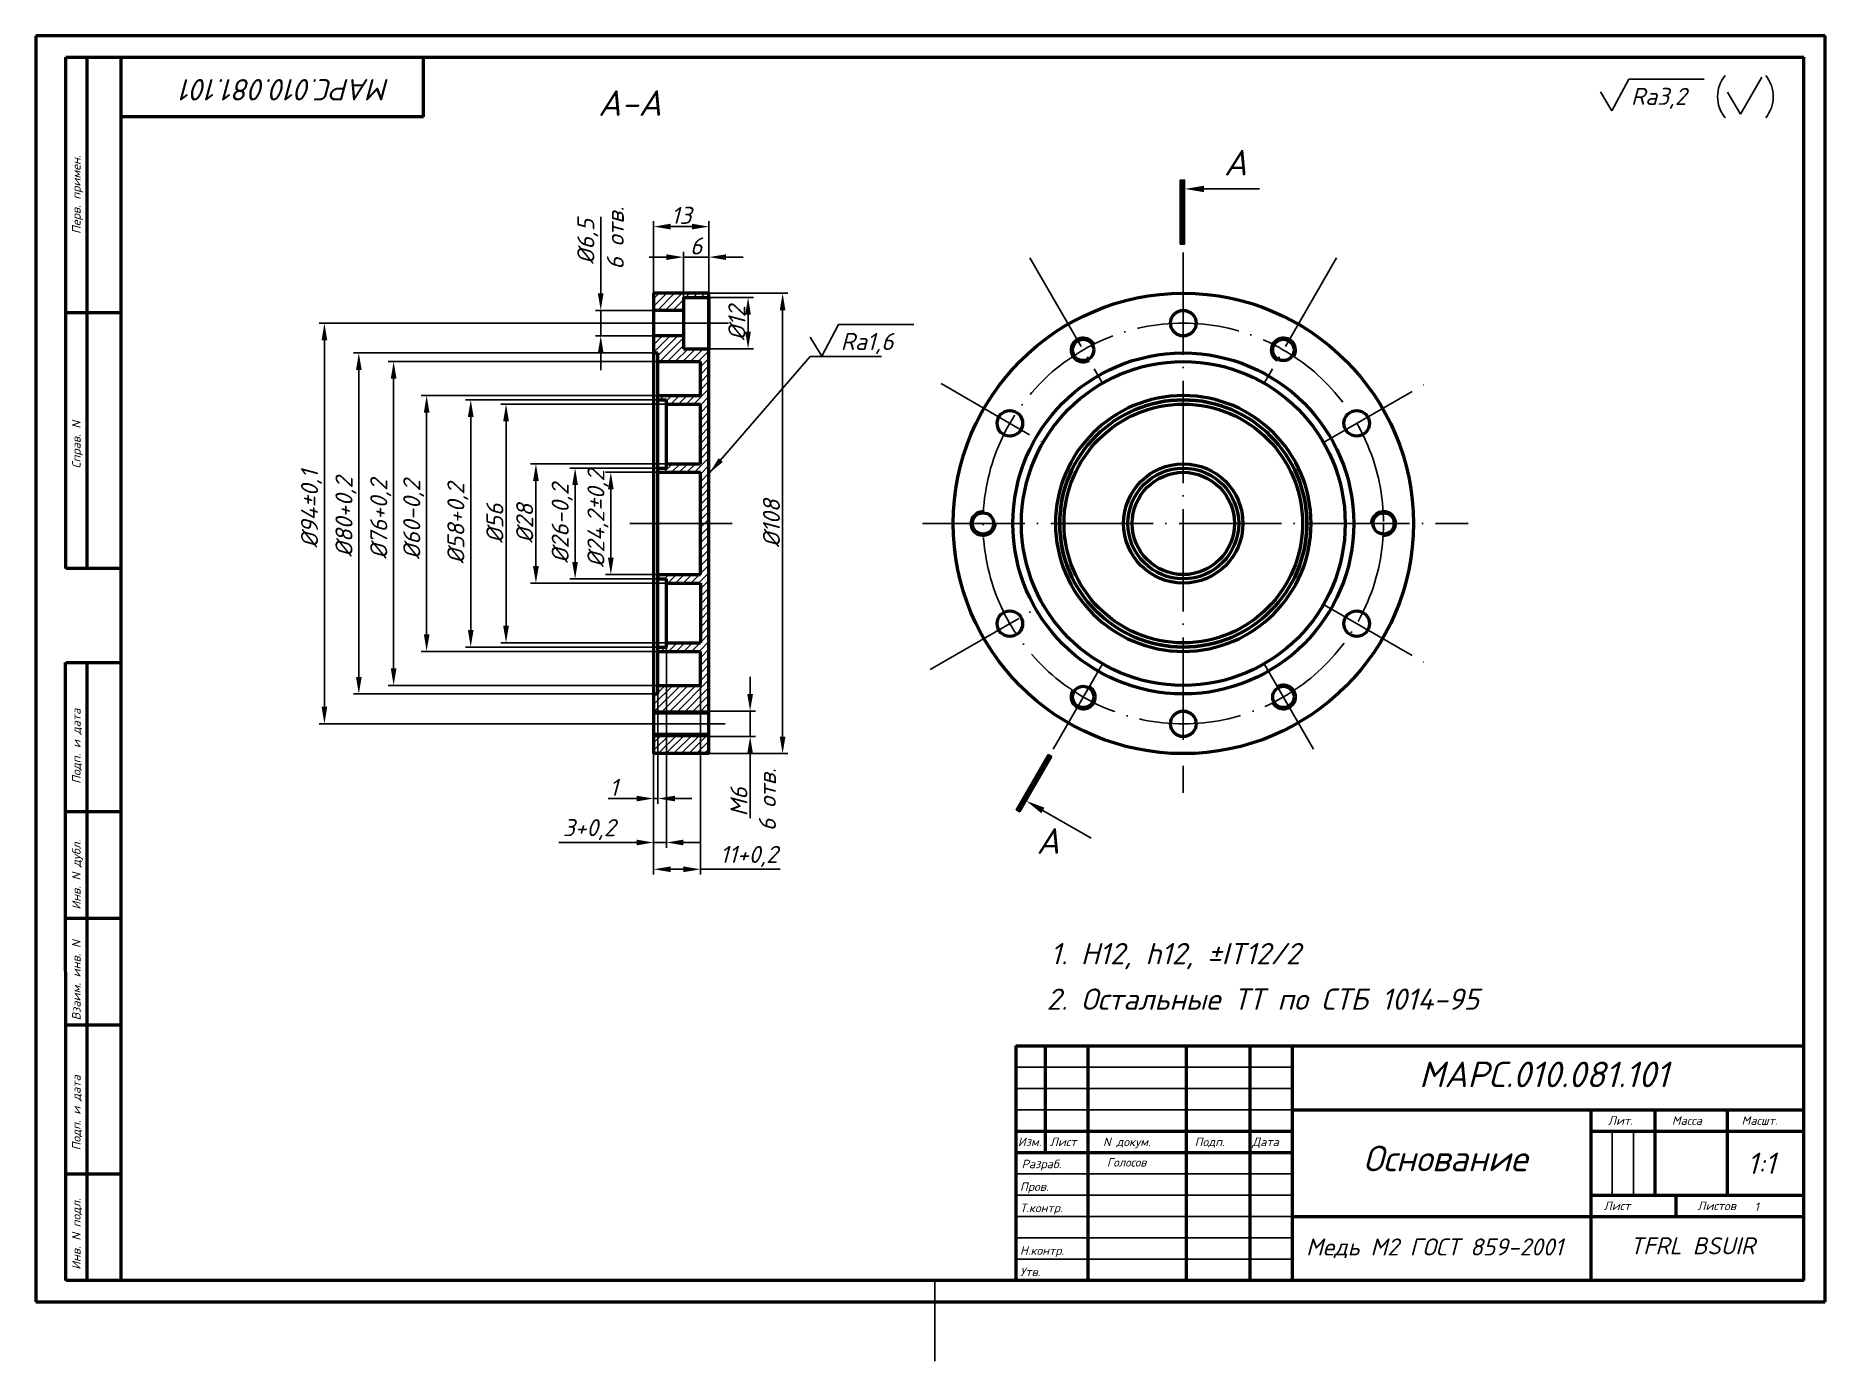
# Model space of a CAD drawing. Header units: millimetres. Extents: x -5427 to 3670, y -5891 to 948.
# Drawn here: x 1816.7 to 2236.7, y -5890.8 to -5579.8 of the extents above; entities that cross this region are included whole.
import ezdxf

# ---------------------------------------------------------------- set-up
doc = ezdxf.new("R2010")
doc.units = ezdxf.units.MM
doc.header["$MEASUREMENT"] = 0
doc.linetypes.add('ACAD_ISO04W100', pattern=[30, 24, -3, 0, -3])
doc.layers.add('оси', color=1, linetype='ACAD_ISO04W100')
doc.layers.add('Толстые', color=7, linetype='Continuous', lineweight=50)
doc.layers.add('Тонкие', color=140, linetype='Continuous', lineweight=25)
doc.styles.get("Standard").update_dxf_attribs({"font": 'isocpeui.ttf'})
doc.styles.add('TXT', font='isocpeui.ttf')
doc.styles.add('Для рамки', font='simplex.shx', dxfattribs={"oblique": 15, "height": 4})
doc.dimstyles.new('ISO-25', dxfattribs={"dimtxt": 4, "dimasz": 4, "dimexe": 1.25, "dimexo": 0, "dimtad": 1, "dimtxsty": 'Standard', "dimcen": 2.5, "dimadec": 0, "dimazin": 0, "dimtfac": 1, "dimtmove": 0, "dimatfit": 3, "dimfxl": 1, "dimarcsym": 0})

msp = doc.modelspace()

# ---------------------------------------------------------------- texts
at = {"layer": 'Тонкие'}
for s, height, rotation, p in [('МАРС.010.081.101', 5, 180, (1899.913, -5589.954)), ('6 отв.', 4, 90, (1954.767, -5634.664)), ('6 отв.', 4, 90, (1990.457, -5766.416))]:
    msp.add_text(s, height=height, rotation=rotation, dxfattribs=at).set_placement(p)
for s, height, p in [('А-А', 6, (1948.724, -5598.59)), ('Ra3,2', 4, (2191.163, -5596.011)), ('A', 6, (2095.617, -5612.57)), ('Ra1,6', 4, (2005.679, -5653.517)), ('A', 6, (2051.636, -5771.711)), ('1. H12, h12, %%pIT12/2', 5, (2054.88, -5797.641)), ('2. Остальные ТТ по СТБ 1014-95', 5, (2053.981, -5808.322)), ('МАРС.010.081.101', 6, (2141.437, -5826.48)), ('1:1', 5, (2218.451, -5846.824)), ('1', 2, (2220.151, -5855.547)), ('Медь М2 ГОСТ 859-2001', 4, (2114.892, -5865.958)), ('TFRL BSUIR', 4, (2190.858, -5865.69))]:
    msp.add_text(s, height=height, dxfattribs=at).set_placement(p)
at = {"layer": 'Тонкие', "style": 'Для рамки', "oblique": 15}
for s, p in [('Перв. примен.', (1827.265, -5626.306)), ('Справ. N', (1827.265, -5681.306)), ('Подп. и дата', (1827.265, -5755.306)), ('Инв. N дубл.', (1827.265, -5784.806)), ('Взаим. инв. N', (1827.265, -5810.806)), ('Подп. и дата', (1827.265, -5841.306)), ('Инв. N подл.', (1827.265, -5869.306))]:
    msp.add_text(s, height=2, rotation=90, dxfattribs=at).set_placement(p)
for s, p in [('Лит.', (2185.744, -5835.306)), ('Масса', (2200.744, -5835.306)), ('Масшт.', (2217.104, -5835.306)), ('Изм.', (2047.244, -5840.306)), ('Лист', (2054.744, -5840.306)), ('N докум.', (2067.244, -5840.306)), ('Подп.', (2088.744, -5840.306)), ('Дата', (2102.244, -5840.306)), ('Разраб.', (2048.126, -5845.488)), ('Пров.', (2047.744, -5850.806)), ('Т.контр.', (2047.744, -5855.806)), ('Лист', (2184.744, -5855.306)), ('Листов', (2206.744, -5855.306)), ('Н.контр.', (2047.744, -5865.806)), ('Утв.', (2047.744, -5870.806))]:
    msp.add_text(s, height=2, dxfattribs=at).set_placement(p)
at = {"layer": 'Тонкие', "style": 'TXT'}
for s, height, p in [('Основание', 6, (2128.289, -5846.199)), ('Голосов', 2, (2068.151, -5845.107))]:
    msp.add_text(s, height=height, dxfattribs=at).set_placement(p)

# ---------------------------------------------------------------- blocks, each defined once
blk = doc.blocks.new('*D60')
at = {"layer": 'Defpoints', "color": 0, "transparency": 16777216}
for p in [(1974.75, -5640.22), (1974.75, -5748.22), (1992.03, -5748.22)]:
    blk.add_point(p, dxfattribs=at)
at = {"layer": 'Тонкие', "color": 0, "lineweight": -2, "transparency": 16777216}
for p, q in [((1974.75, -5640.22), (1993.28, -5640.22)), ((1992.03, -5644.22), (1992.03, -5744.22)), ((1974.75, -5748.22), (1993.28, -5748.22))]:
    blk.add_line(p, q, dxfattribs=at)
at = {"layer": 'Тонкие', "color": 0, "transparency": 16777216}
for points in [[(1991.37, -5644.22), (1992.7, -5644.22), (1992.03, -5640.22)], [(1991.37, -5744.22), (1992.7, -5744.22), (1992.03, -5748.22)]]:
    blk.add_solid(points, dxfattribs=at)
at = {"layer": 'Тонкие', "color": 0, "transparency": 16777216, "insert": (1989.41, -5694.22), "char_height": 4, "attachment_point": 5, "rotation": 90}
blk.add_mtext('%%c108', dxfattribs=at)
blk = doc.blocks.new('BORDER')
for p, q in [((1, 1), (0, 1)), ((0, 1), (0, 0)), ((1, 0), (1, 1)), ((0, 0), (1, 0))]:
    blk.add_line(p, q)
blk = doc.blocks.new('*D62')
at = {"layer": 'Defpoints', "color": 0, "transparency": 16777216}
for p in [(1951.71, -5682.22), (1962.75, -5682.22), (1962.75, -5706.22)]:
    blk.add_point(p, dxfattribs=at)
at = {"layer": 'Тонкие', "color": 0, "lineweight": -2, "transparency": 16777216}
for p, q in [((1962.75, -5682.22), (1950.46, -5682.22)), ((1951.71, -5702.22), (1951.71, -5686.22)), ((1962.75, -5706.22), (1950.46, -5706.22))]:
    blk.add_line(p, q, dxfattribs=at)
at = {"layer": 'Тонкие', "color": 0, "transparency": 16777216}
for points in [[(1951.05, -5686.22), (1952.38, -5686.22), (1951.71, -5682.22)], [(1951.05, -5702.22), (1952.38, -5702.22), (1951.71, -5706.22)]]:
    blk.add_solid(points, dxfattribs=at)
at = {"layer": 'Тонкие', "color": 0, "transparency": 16777216, "insert": (1948.69, -5693.1), "char_height": 4, "attachment_point": 5, "rotation": 90}
blk.add_mtext('%%c24,2%%p0,2', dxfattribs=at)
blk = doc.blocks.new('*D63')
at = {"layer": 'Defpoints', "color": 0, "transparency": 16777216}
for p in [(1962.75, -5681.22), (1943.33, -5707.22), (1962.75, -5707.22)]:
    blk.add_point(p, dxfattribs=at)
at = {"layer": 'Тонкие', "color": 0, "lineweight": -2, "transparency": 16777216}
for p, q in [((1962.75, -5681.22), (1942.08, -5681.22)), ((1943.33, -5685.22), (1943.33, -5703.22)), ((1962.75, -5707.22), (1942.08, -5707.22))]:
    blk.add_line(p, q, dxfattribs=at)
at = {"layer": 'Тонкие', "color": 0, "transparency": 16777216}
for points in [[(1942.66, -5685.22), (1943.99, -5685.22), (1943.33, -5681.22)], [(1942.66, -5703.22), (1943.99, -5703.22), (1943.33, -5707.22)]]:
    blk.add_solid(points, dxfattribs=at)
at = {"layer": 'Тонкие', "color": 0, "transparency": 16777216, "insert": (1940.3, -5694.22), "char_height": 4, "attachment_point": 5, "rotation": 90}
blk.add_mtext('%%c26-0,2', dxfattribs=at)
blk = doc.blocks.new('*D64')
at = {"layer": 'Defpoints', "color": 0, "transparency": 16777216}
for p in [(1964.75, -5680.22), (1934.13, -5708.22), (1964.75, -5708.22)]:
    blk.add_point(p, dxfattribs=at)
at = {"layer": 'Тонкие', "color": 0, "lineweight": -2, "transparency": 16777216}
for p, q in [((1964.75, -5680.22), (1932.88, -5680.22)), ((1934.13, -5684.22), (1934.13, -5704.22)), ((1964.75, -5708.22), (1932.88, -5708.22))]:
    blk.add_line(p, q, dxfattribs=at)
at = {"layer": 'Тонкие', "color": 0, "transparency": 16777216}
for points in [[(1933.46, -5684.22), (1934.8, -5684.22), (1934.13, -5680.22)], [(1933.46, -5704.22), (1934.8, -5704.22), (1934.13, -5708.22)]]:
    blk.add_solid(points, dxfattribs=at)
at = {"layer": 'Тонкие', "color": 0, "transparency": 16777216, "insert": (1931.5, -5694.22), "char_height": 4, "attachment_point": 5, "rotation": 90}
blk.add_mtext('%%c28', dxfattribs=at)
blk = doc.blocks.new('*D65')
at = {"layer": 'Defpoints', "color": 0, "transparency": 16777216}
for p in [(1964.75, -5666.22), (1927.12, -5722.22), (1964.75, -5722.22)]:
    blk.add_point(p, dxfattribs=at)
at = {"layer": 'Тонкие', "color": 0, "lineweight": -2, "transparency": 16777216}
for p, q in [((1964.75, -5666.22), (1925.87, -5666.22)), ((1927.12, -5670.22), (1927.12, -5718.22)), ((1964.75, -5722.22), (1925.87, -5722.22))]:
    blk.add_line(p, q, dxfattribs=at)
at = {"layer": 'Тонкие', "color": 0, "transparency": 16777216}
for points in [[(1926.45, -5670.22), (1927.79, -5670.22), (1927.12, -5666.22)], [(1926.45, -5718.22), (1927.79, -5718.22), (1927.12, -5722.22)]]:
    blk.add_solid(points, dxfattribs=at)
at = {"layer": 'Тонкие', "color": 0, "transparency": 16777216, "insert": (1924.5, -5694.22), "char_height": 4, "attachment_point": 5, "rotation": 90}
blk.add_mtext('%%c56', dxfattribs=at)
blk = doc.blocks.new('*D66')
at = {"layer": 'Defpoints', "color": 0, "transparency": 16777216}
for p in [(1962.75, -5665.22), (1918.83, -5723.22), (1962.75, -5723.22)]:
    blk.add_point(p, dxfattribs=at)
at = {"layer": 'Тонкие', "color": 0, "lineweight": -2, "transparency": 16777216}
for p, q in [((1962.75, -5665.22), (1917.58, -5665.22)), ((1918.83, -5669.22), (1918.83, -5719.22)), ((1962.75, -5723.22), (1917.58, -5723.22))]:
    blk.add_line(p, q, dxfattribs=at)
at = {"layer": 'Тонкие', "color": 0, "transparency": 16777216}
for points in [[(1918.17, -5669.22), (1919.5, -5669.22), (1918.83, -5665.22)], [(1918.17, -5719.22), (1919.5, -5719.22), (1918.83, -5723.22)]]:
    blk.add_solid(points, dxfattribs=at)
at = {"layer": 'Тонкие', "color": 0, "transparency": 16777216, "insert": (1915.81, -5694.22), "char_height": 4, "attachment_point": 5, "rotation": 90}
blk.add_mtext('%%c58+0,2', dxfattribs=at)
blk = doc.blocks.new('*D67')
at = {"layer": 'Defpoints', "color": 0, "transparency": 16777216}
for p in [(1962.75, -5656.22), (1900.74, -5732.22), (1962.75, -5732.22)]:
    blk.add_point(p, dxfattribs=at)
at = {"layer": 'Тонкие', "color": 0, "lineweight": -2, "transparency": 16777216}
for p, q in [((1962.75, -5656.22), (1899.49, -5656.22)), ((1900.74, -5660.22), (1900.74, -5728.22)), ((1962.75, -5732.22), (1899.49, -5732.22))]:
    blk.add_line(p, q, dxfattribs=at)
at = {"layer": 'Тонкие', "color": 0, "transparency": 16777216}
for points in [[(1900.07, -5660.22), (1901.41, -5660.22), (1900.74, -5656.22)], [(1900.07, -5728.22), (1901.41, -5728.22), (1900.74, -5732.22)]]:
    blk.add_solid(points, dxfattribs=at)
at = {"layer": 'Тонкие', "color": 0, "transparency": 16777216, "insert": (1897.71, -5693.21), "char_height": 4, "attachment_point": 5, "rotation": 90}
blk.add_mtext('%%c76+0,2', dxfattribs=at)
blk = doc.blocks.new('*D68')
at = {"layer": 'Defpoints', "color": 0, "transparency": 16777216}
for p in [(1961.75, -5654.22), (1892.57, -5734.22), (1961.75, -5734.22)]:
    blk.add_point(p, dxfattribs=at)
at = {"layer": 'Тонкие', "color": 0, "lineweight": -2, "transparency": 16777216}
for p, q in [((1961.75, -5654.22), (1891.32, -5654.22)), ((1892.57, -5658.22), (1892.57, -5730.22)), ((1961.75, -5734.22), (1891.32, -5734.22))]:
    blk.add_line(p, q, dxfattribs=at)
at = {"layer": 'Тонкие', "color": 0, "transparency": 16777216}
for points in [[(1891.9, -5658.22), (1893.24, -5658.22), (1892.57, -5654.22)], [(1891.9, -5730.22), (1893.24, -5730.22), (1892.57, -5734.22)]]:
    blk.add_solid(points, dxfattribs=at)
at = {"layer": 'Тонкие', "color": 0, "transparency": 16777216, "insert": (1889.55, -5692.69), "char_height": 4, "attachment_point": 5, "rotation": 90}
blk.add_mtext('%%c80+0,2', dxfattribs=at)
blk = doc.blocks.new('*D69')
at = {"layer": 'Defpoints', "color": 0, "transparency": 16777216}
for p in [(1961.75, -5647.22), (1884.49, -5741.22), (1961.75, -5741.22)]:
    blk.add_point(p, dxfattribs=at)
at = {"layer": 'Тонкие', "color": 0, "lineweight": -2, "transparency": 16777216}
for p, q in [((1961.75, -5647.22), (1883.24, -5647.22)), ((1884.49, -5651.22), (1884.49, -5737.22)), ((1961.75, -5741.22), (1883.24, -5741.22))]:
    blk.add_line(p, q, dxfattribs=at)
at = {"layer": 'Тонкие', "color": 0, "transparency": 16777216}
for points in [[(1883.82, -5651.22), (1885.15, -5651.22), (1884.49, -5647.22)], [(1883.82, -5737.22), (1885.15, -5737.22), (1884.49, -5741.22)]]:
    blk.add_solid(points, dxfattribs=at)
at = {"layer": 'Тонкие', "color": 0, "transparency": 16777216, "insert": (1881.46, -5690.84), "char_height": 4, "attachment_point": 5, "rotation": 90}
blk.add_mtext('%%c94%%p0,1', dxfattribs=at)
blk = doc.blocks.new('*D70')
at = {"layer": 'Defpoints', "color": 0, "transparency": 16777216}
for p in [(1961.75, -5644.22), (1949.35, -5650.22), (1961.75, -5650.22)]:
    blk.add_point(p, dxfattribs=at)
at = {"layer": 'Тонкие', "color": 0, "lineweight": -2, "transparency": 16777216}
for p, q in [((1949.35, -5640.22), (1949.35, -5622.28)), ((1961.75, -5644.22), (1948.1, -5644.22)), ((1949.35, -5650.22), (1949.35, -5644.22)), ((1961.75, -5650.22), (1948.1, -5650.22)), ((1949.35, -5654.22), (1949.35, -5658.22))]:
    blk.add_line(p, q, dxfattribs=at)
at = {"layer": 'Тонкие', "color": 0, "transparency": 16777216}
for points in [[(1948.68, -5640.22), (1950.01, -5640.22), (1949.35, -5644.22)], [(1948.68, -5654.22), (1950.01, -5654.22), (1949.35, -5650.22)]]:
    blk.add_solid(points, dxfattribs=at)
at = {"layer": 'Тонкие', "color": 0, "transparency": 16777216, "insert": (1946.32, -5628.09), "char_height": 4, "attachment_point": 5, "rotation": 90}
blk.add_mtext('%%c6,5', dxfattribs=at)
blk = doc.blocks.new('*D71')
at = {"layer": 'Defpoints', "color": 0, "transparency": 16777216}
for p in [(1974.75, -5641.22), (1974.75, -5653.22), (1983.93, -5653.22)]:
    blk.add_point(p, dxfattribs=at)
at = {"layer": 'Тонкие', "color": 0, "lineweight": -2, "transparency": 16777216}
for p, q in [((1974.75, -5641.22), (1985.18, -5641.22)), ((1983.93, -5645.22), (1983.93, -5649.22)), ((1974.75, -5653.22), (1985.18, -5653.22))]:
    blk.add_line(p, q, dxfattribs=at)
at = {"layer": 'Тонкие', "color": 0, "transparency": 16777216}
for points in [[(1983.26, -5645.22), (1984.59, -5645.22), (1983.93, -5641.22)], [(1983.26, -5649.22), (1984.59, -5649.22), (1983.93, -5653.22)]]:
    blk.add_solid(points, dxfattribs=at)
at = {"layer": 'Тонкие', "color": 0, "transparency": 16777216, "insert": (1981.3, -5647.22), "char_height": 4, "attachment_point": 5, "rotation": 90}
blk.add_mtext('%%c12', dxfattribs=at)
blk = doc.blocks.new('*D72')
at = {"layer": 'Defpoints', "color": 0, "transparency": 16777216}
for p in [(1974.76, -5738.22), (1974.76, -5744.22), (1984.41, -5744.22)]:
    blk.add_point(p, dxfattribs=at)
at = {"layer": 'Тонкие', "color": 0, "lineweight": -2, "transparency": 16777216}
for p, q in [((1984.41, -5734.22), (1984.41, -5730.22)), ((1974.76, -5738.22), (1985.66, -5738.22)), ((1984.41, -5738.22), (1984.41, -5744.22)), ((1974.76, -5744.22), (1985.66, -5744.22)), ((1984.41, -5748.22), (1984.41, -5763.33))]:
    blk.add_line(p, q, dxfattribs=at)
at = {"layer": 'Тонкие', "color": 0, "transparency": 16777216}
for points in [[(1983.74, -5734.22), (1985.08, -5734.22), (1984.41, -5738.22)], [(1983.74, -5748.22), (1985.08, -5748.22), (1984.41, -5744.22)]]:
    blk.add_solid(points, dxfattribs=at)
at = {"layer": 'Тонкие', "color": 0, "transparency": 16777216, "insert": (1981.78, -5759.53), "char_height": 4, "attachment_point": 5, "rotation": 90}
blk.add_mtext('M6', dxfattribs=at)
blk = doc.blocks.new('*D73')
at = {"layer": 'Defpoints', "color": 0, "transparency": 16777216}
for p in [(1974.75, -5631.73), (1974.75, -5640.22), (1968.75, -5641.22)]:
    blk.add_point(p, dxfattribs=at)
at = {"layer": 'Тонкие', "color": 0, "lineweight": -2, "transparency": 16777216}
for p, q in [((1964.75, -5631.73), (1960.75, -5631.73)), ((1968.75, -5641.22), (1968.75, -5630.48)), ((1968.75, -5631.73), (1974.75, -5631.73)), ((1974.75, -5640.22), (1974.75, -5630.48)), ((1978.75, -5631.73), (1982.75, -5631.73))]:
    blk.add_line(p, q, dxfattribs=at)
at = {"layer": 'Тонкие', "color": 0, "transparency": 16777216}
for points in [[(1964.75, -5631.07), (1964.75, -5632.4), (1968.75, -5631.73)], [(1978.75, -5631.07), (1978.75, -5632.4), (1974.75, -5631.73)]]:
    blk.add_solid(points, dxfattribs=at)
at = {"layer": 'Тонкие', "color": 0, "transparency": 16777216, "insert": (1971.75, -5629.11), "char_height": 4, "attachment_point": 5}
blk.add_mtext('6', dxfattribs=at)
blk = doc.blocks.new('*D74')
at = {"layer": 'Defpoints', "color": 0, "transparency": 16777216}
for p in [(1974.75, -5624.57), (1961.75, -5640.22), (1974.75, -5640.22)]:
    blk.add_point(p, dxfattribs=at)
at = {"layer": 'Тонкие', "color": 0, "lineweight": -2, "transparency": 16777216}
for p, q in [((1961.75, -5640.22), (1961.75, -5623.32)), ((1974.75, -5640.22), (1974.75, -5623.32)), ((1965.75, -5624.57), (1970.75, -5624.57))]:
    blk.add_line(p, q, dxfattribs=at)
at = {"layer": 'Тонкие', "color": 0, "transparency": 16777216}
for points in [[(1965.75, -5623.9), (1965.75, -5625.24), (1961.75, -5624.57)], [(1970.75, -5623.9), (1970.75, -5625.24), (1974.75, -5624.57)]]:
    blk.add_solid(points, dxfattribs=at)
at = {"layer": 'Тонкие', "color": 0, "transparency": 16777216, "insert": (1968.25, -5621.94), "char_height": 4, "attachment_point": 5}
blk.add_mtext('13', dxfattribs=at)
blk = doc.blocks.new('*D75')
at = {"layer": 'Defpoints', "color": 0, "transparency": 16777216}
for p in [(1962.76, -5734.22), (1961.76, -5748.22), (1962.76, -5758.75)]:
    blk.add_point(p, dxfattribs=at)
at = {"layer": 'Тонкие', "color": 0, "lineweight": -2, "transparency": 16777216}
for p, q in [((1962.76, -5734.22), (1962.76, -5760)), ((1961.76, -5748.22), (1961.76, -5760)), ((1957.76, -5758.75), (1951.05, -5758.75)), ((1962.76, -5758.75), (1961.76, -5758.75)), ((1966.76, -5758.75), (1970.76, -5758.75))]:
    blk.add_line(p, q, dxfattribs=at)
at = {"layer": 'Тонкие', "color": 0, "transparency": 16777216}
for points in [[(1957.76, -5758.09), (1957.76, -5759.42), (1961.76, -5758.75)], [(1966.76, -5758.09), (1966.76, -5759.42), (1962.76, -5758.75)]]:
    blk.add_solid(points, dxfattribs=at)
at = {"layer": 'Тонкие', "color": 0, "transparency": 16777216, "insert": (1952.4, -5756.13), "char_height": 4, "attachment_point": 5}
blk.add_mtext('1', dxfattribs=at)
blk = doc.blocks.new('*D76')
at = {"layer": 'Defpoints', "color": 0, "transparency": 16777216}
for p in [(1964.75, -5723.22), (1961.76, -5748.22), (1964.75, -5769.07)]:
    blk.add_point(p, dxfattribs=at)
at = {"layer": 'Тонкие', "color": 0, "lineweight": -2, "transparency": 16777216}
for p, q in [((1964.75, -5723.22), (1964.75, -5770.32)), ((1961.76, -5748.22), (1961.76, -5770.32)), ((1957.76, -5769.07), (1939.52, -5769.07)), ((1964.75, -5769.07), (1961.76, -5769.07)), ((1968.75, -5769.07), (1972.75, -5769.07))]:
    blk.add_line(p, q, dxfattribs=at)
at = {"layer": 'Тонкие', "color": 0, "transparency": 16777216}
for points in [[(1957.76, -5768.4), (1957.76, -5769.74), (1961.76, -5769.07)], [(1968.75, -5768.4), (1968.75, -5769.74), (1964.75, -5769.07)]]:
    blk.add_solid(points, dxfattribs=at)
at = {"layer": 'Тонкие', "color": 0, "transparency": 16777216, "insert": (1946.64, -5766.05), "char_height": 4, "attachment_point": 5}
blk.add_mtext('3+0,2', dxfattribs=at)
blk = doc.blocks.new('*D77')
at = {"layer": 'Defpoints', "color": 0, "transparency": 16777216}
for p in [(1972.75, -5732.22), (1961.76, -5748.22), (1972.75, -5775.35)]:
    blk.add_point(p, dxfattribs=at)
at = {"layer": 'Тонкие', "color": 0, "lineweight": -2, "transparency": 16777216}
for p, q in [((1972.75, -5732.22), (1972.75, -5776.6)), ((1961.76, -5748.22), (1961.76, -5776.6)), ((1965.76, -5775.35), (1968.75, -5775.35)), ((1972.75, -5775.35), (1991.49, -5775.35))]:
    blk.add_line(p, q, dxfattribs=at)
at = {"layer": 'Тонкие', "color": 0, "transparency": 16777216}
for points in [[(1965.76, -5774.68), (1965.76, -5776.02), (1961.76, -5775.35)], [(1968.75, -5774.68), (1968.75, -5776.02), (1972.75, -5775.35)]]:
    blk.add_solid(points, dxfattribs=at)
at = {"layer": 'Тонкие', "color": 0, "transparency": 16777216, "insert": (1984.12, -5772.32), "char_height": 4, "attachment_point": 5}
blk.add_mtext('11+0,2', dxfattribs=at)
blk = doc.blocks.new('*D85')
at = {"layer": 'Defpoints', "color": 0, "transparency": 16777216}
for p in [(1908.48, -5664.22), (1962.75, -5664.22), (1962.75, -5724.22)]:
    blk.add_point(p, dxfattribs=at)
at = {"layer": 'Тонкие', "color": 0, "lineweight": -2, "transparency": 16777216}
for p, q in [((1962.75, -5664.22), (1907.23, -5664.22)), ((1908.48, -5720.22), (1908.48, -5668.22)), ((1962.75, -5724.22), (1907.23, -5724.22))]:
    blk.add_line(p, q, dxfattribs=at)
at = {"layer": 'Тонкие', "color": 0, "transparency": 16777216}
for points in [[(1907.82, -5668.22), (1909.15, -5668.22), (1908.48, -5664.22)], [(1907.82, -5720.22), (1909.15, -5720.22), (1908.48, -5724.22)]]:
    blk.add_solid(points, dxfattribs=at)
at = {"layer": 'Тонкие', "color": 0, "transparency": 16777216, "insert": (1905.46, -5693.31), "char_height": 4, "attachment_point": 5, "rotation": 90}
blk.add_mtext('%%c60-0,2', dxfattribs=at)

# ---------------------------------------------------------------- dimensions: what is measured, and where the dimension line sits
at = {"layer": 'Тонкие'}
for base, p1, picture, middle in [((1974.755, -5624.569), (1961.755, -5640.22), '*D74', (1968.255, -5621.944)), ((1974.755, -5631.732), (1968.755, -5641.22), '*D73', (1971.755, -5629.107))]:
    dim = msp.add_linear_dim(base=base, p1=p1, p2=(1974.755, -5640.22), dimstyle='ISO-25', dxfattribs=at)
    dim.commit()
    dim.dimension.update_dxf_attribs({"geometry": picture, "text_midpoint": middle})
for base, p1, p2, text, picture, middle in [((1949.346, -5650.22), (1961.755, -5644.22), (1961.755, -5650.22), '%%c6,5', '*D70', (1949.346, -5628.09)), ((1884.488, -5741.22), (1961.755, -5647.22), (1961.755, -5741.22), '%%c94%%p0,1', '*D69', (1884.488, -5690.842)), ((1892.57, -5734.22), (1961.755, -5654.22), (1961.755, -5734.22), '%%c80+0,2', '*D68', (1892.57, -5692.689)), ((1900.739, -5732.22), (1962.755, -5656.22), (1962.755, -5732.22), '%%c76+0,2', '*D67', (1900.739, -5693.214)), ((1908.483, -5664.22), (1962.755, -5724.22), (1962.755, -5664.22), '%%c60-0,2', '*D85', (1908.483, -5693.314)), ((1951.713, -5682.22), (1962.755, -5706.22), (1962.755, -5682.22), '%%c24,2%%p0,2', '*D62', (1951.713, -5693.095)), ((1984.408, -5744.22), (1974.755, -5738.22), (1974.755, -5744.22), 'M6', '*D72', (1984.408, -5759.534))]:
    dim = msp.add_linear_dim(base=base, p1=p1, p2=p2, angle=90, text=text, dimstyle='ISO-25', dxfattribs=at)
    dim.commit()
    dim.dimension.update_dxf_attribs({"geometry": picture, "text_midpoint": middle, "dimtype": 160})
dim = msp.add_linear_dim(base=(1992.034, -5748.22), p1=(1974.755, -5640.22), p2=(1974.755, -5748.22), angle=90, text='%%c108', dimstyle='ISO-25', override={"dimpost": '%%c108<>'}, dxfattribs=at)
dim.commit()
dim.dimension.update_dxf_attribs({"geometry": '*D60', "text_midpoint": (1989.409, -5694.22)})
for base, p1, p2, text, picture, middle in [((1983.927, -5653.22), (1974.755, -5641.22), (1974.755, -5653.22), '%%c12', '*D71', (1981.302, -5647.22)), ((1918.833, -5723.22), (1962.755, -5665.22), (1962.755, -5723.22), '%%c58+0,2', '*D66', (1915.808, -5694.22)), ((1927.12, -5722.22), (1964.755, -5666.22), (1964.755, -5722.22), '%%c56', '*D65', (1924.495, -5694.22)), ((1934.129, -5708.22), (1964.755, -5680.22), (1964.755, -5708.22), '%%c28', '*D64', (1931.504, -5694.22)), ((1943.328, -5707.22), (1962.755, -5681.22), (1962.755, -5707.22), '%%c26-0,2', '*D63', (1940.303, -5694.22))]:
    dim = msp.add_linear_dim(base=base, p1=p1, p2=p2, angle=90, text=text, dimstyle='ISO-25', dxfattribs=at)
    dim.commit()
    dim.dimension.update_dxf_attribs({"geometry": picture, "text_midpoint": middle})
for base, p2, text, picture, middle in [((1964.755, -5769.07), (1964.755, -5723.22), '3+0,2', '*D76', (1946.636, -5769.07)), ((1972.755, -5775.35), (1972.755, -5732.22), '11+0,2', '*D77', (1984.124, -5775.35))]:
    dim = msp.add_linear_dim(base=base, p1=(1961.755, -5748.22), p2=p2, text=text, dimstyle='ISO-25', dxfattribs=at)
    dim.commit()
    dim.dimension.update_dxf_attribs({"geometry": picture, "text_midpoint": middle, "dimtype": 160})
dim = msp.add_linear_dim(base=(1962.755, -5758.754), p1=(1961.755, -5748.22), p2=(1962.755, -5734.22), dimstyle='ISO-25', dxfattribs=at)
dim.commit()
dim.dimension.update_dxf_attribs({"geometry": '*D75', "text_midpoint": (1952.404, -5758.754), "dimtype": 160})

# ---------------------------------------------------------------- hatches: boundary and pattern name
at = {"layer": 'Тонкие'}
h = msp.add_hatch(dxfattribs=at)
h.set_pattern_fill('ANSI37', color=256, scale=0.05, style=0)
h.set_pattern_definition([(45, (0, -5279.27874), (-0.112253202, 0.112253202), []), (135, (0, -5279.27874), (-0.112253202, -0.112253202), [])])
h.paths.add_polyline_path([(2085.362, -5628.658), (2086.364, -5628.658), (2086.364, -5613.658), (2085.362, -5613.658)])
h.paths.add_polyline_path([(2046.855, -5761.404), (2047.721, -5761.904), (2055.221, -5748.914), (2054.355, -5748.414)])
h = msp.add_hatch(dxfattribs=at)
h.set_pattern_fill('ANSI31', color=256, scale=0.4, style=0)
h.set_pattern_definition([(45, (25.0205, -5419.4171), (-0.8980256, 0.8980256), [])])
h.paths.add_polyline_path([(1974.755, -5748.22), (1974.755, -5744.22), (1961.755, -5744.22), (1961.755, -5748.22)])
h.paths.add_polyline_path([(1974.755, -5738.22), (1974.755, -5694.22), (1972.755, -5694.22), (1972.755, -5706.22), (1962.755, -5706.22), (1962.755, -5707.22), (1964.755, -5707.22), (1964.755, -5708.22), (1972.755, -5708.22), (1972.755, -5722.22), (1964.755, -5722.22), (1964.755, -5723.22), (1962.755, -5723.22), (1962.755, -5724.22), (1972.755, -5724.22), (1972.755, -5732.22), (1962.755, -5732.22), (1962.755, -5734.22), (1961.755, -5734.22), (1961.755, -5738.22)])
h.paths.add_polyline_path([(1972.755, -5682.22), (1972.755, -5694.22), (1974.755, -5694.22), (1974.755, -5653.22), (1968.755, -5653.22), (1968.755, -5650.22), (1961.755, -5650.22), (1961.755, -5654.22), (1962.755, -5654.22), (1962.755, -5656.22), (1972.755, -5656.22), (1972.755, -5664.22), (1962.755, -5664.22), (1962.755, -5665.22), (1964.755, -5665.22), (1964.755, -5666.22), (1972.755, -5666.22), (1972.755, -5680.22), (1964.755, -5680.22), (1964.755, -5681.22), (1962.755, -5681.22), (1962.755, -5682.22)])
h.paths.add_polyline_path([(1968.755, -5644.22), (1968.755, -5641.22), (1974.755, -5641.22), (1974.755, -5640.22), (1961.755, -5640.22), (1961.755, -5644.22)])
h.paths.add_polyline_path([(1961.755, -5738.22), (1961.755, -5738.72), (1974.755, -5738.72), (1974.755, -5738.22)])
h.paths.add_polyline_path([(1974.755, -5744.22), (1974.755, -5743.72), (1961.755, -5743.72), (1961.755, -5744.22)])

# ---------------------------------------------------------------- linework, layer by layer
at = {"layer": 'оси'}
for p, q in [((2050.098, -5631.9), (2067.079, -5661.311)), ((2086.079, -5630.648), (2086.079, -5757.448)), ((2122.059, -5631.9), (2105.079, -5661.311)), ((1955.541, -5647.22), (1979.331, -5647.22)), ((2029.232, -5661.4), (2053.17, -5675.22)), ((2118.987, -5675.22), (2142.838, -5661.45)), ((1956.179, -5694.22), (1981.201, -5694.22)), ((2024.895, -5694.22), (2152.926, -5694.22)), ((2026.703, -5728.5), (2053.17, -5713.22)), ((2118.987, -5713.22), (2144.494, -5727.946)), ((2067.079, -5727.129), (2055.513, -5747.162)), ((2105.079, -5727.129), (2116.644, -5747.162)), ((1954.588, -5741.22), (1980.519, -5741.22))]:
    msp.add_line(p, q, dxfattribs=at)
msp.add_circle((2086.079, -5694.22), 47, dxfattribs=at)
at = {"layer": 'Толстые'}
for p, q in [((1823.765, -5704.806), (1823.765, -5584.806)), ((1823.765, -5584.806), (1836.765, -5584.806)), ((1828.765, -5704.806), (1828.765, -5584.806)), ((1974.755, -5640.22), (1961.755, -5640.22)), ((1961.755, -5640.22), (1961.755, -5748.22)), ((1974.755, -5748.22), (1974.755, -5640.22)), ((1968.755, -5644.22), (1961.755, -5644.22)), ((1968.755, -5641.22), (1974.755, -5641.22)), ((1968.755, -5641.22), (1968.755, -5653.22)), ((1974.755, -5641.22), (1974.755, -5653.22)), ((1836.765, -5644.806), (1823.765, -5644.806)), ((1968.755, -5650.22), (1961.755, -5650.22)), ((1961.755, -5654.22), (1962.755, -5654.22)), ((1962.755, -5734.22), (1962.755, -5654.22)), ((1962.755, -5656.22), (1972.755, -5656.22)), ((1968.755, -5653.22), (1974.755, -5653.22)), ((1972.755, -5664.22), (1972.755, -5656.22)), ((1962.755, -5664.22), (1972.755, -5664.22)), ((1962.755, -5665.22), (1964.755, -5665.22)), ((1964.755, -5681.22), (1964.755, -5665.22)), ((1964.755, -5666.22), (1972.755, -5666.22)), ((1972.755, -5680.22), (1972.755, -5666.22)), ((1962.755, -5681.22), (1964.755, -5681.22)), ((1962.755, -5682.22), (1972.755, -5682.22)), ((1964.755, -5680.22), (1972.755, -5680.22)), ((1972.755, -5706.22), (1972.755, -5682.22)), ((1836.765, -5704.806), (1823.765, -5704.806)), ((1962.755, -5706.22), (1972.755, -5706.22)), ((1962.755, -5707.22), (1964.755, -5707.22)), ((1964.755, -5723.22), (1964.755, -5707.22)), ((1964.755, -5708.22), (1972.755, -5708.22)), ((1972.755, -5708.22), (1972.755, -5722.22)), ((1962.755, -5723.22), (1964.755, -5723.22)), ((1962.755, -5724.22), (1972.755, -5724.22)), ((1964.755, -5722.22), (1972.755, -5722.22)), ((1972.755, -5732.22), (1972.755, -5724.22)), ((1823.765, -5871.806), (1823.744, -5726.812)), ((1823.765, -5726.806), (1836.765, -5726.806)), ((1828.765, -5871.806), (1828.765, -5726.806)), ((1962.755, -5732.22), (1972.755, -5732.22)), ((1961.755, -5734.22), (1962.755, -5734.22)), ((1974.755, -5738.72), (1961.755, -5738.72)), ((1974.755, -5743.72), (1961.755, -5743.72)), ((1974.755, -5748.22), (1961.755, -5748.22)), ((1823.765, -5761.806), (1836.765, -5761.806)), ((1823.765, -5786.806), (1836.765, -5786.806)), ((1823.765, -5811.806), (1836.765, -5811.806)), ((2046.744, -5816.806), (2231.744, -5816.806)), ((2046.744, -5816.806), (2046.744, -5871.806)), ((2053.744, -5841.806), (2053.744, -5816.806)), ((2063.744, -5871.806), (2063.744, -5816.806)), ((2086.744, -5816.806), (2086.744, -5871.806)), ((2101.744, -5871.806), (2101.744, -5816.806)), ((2111.744, -5871.806), (2111.744, -5816.806)), ((2111.744, -5831.806), (2231.744, -5831.806)), ((2181.744, -5831.806), (2181.744, -5871.806)), ((2196.744, -5831.806), (2196.744, -5851.806)), ((2213.744, -5831.806), (2213.744, -5851.806)), ((2046.744, -5836.806), (2111.744, -5836.806)), ((2181.744, -5836.806), (2231.744, -5836.806)), ((2046.744, -5841.806), (2111.744, -5841.806)), ((1823.765, -5846.806), (1836.765, -5846.806)), ((2181.744, -5851.806), (2231.744, -5851.806)), ((2201.744, -5856.806), (2201.744, -5851.806)), ((2111.744, -5856.806), (2231.744, -5856.806))]:
    msp.add_line(p, q, dxfattribs=at)
for points in [[(1824.744, -5584.806), (1836.744, -5584.806), (2231.744, -5584.806)], [(1836.744, -5584.806), (1836.744, -5871.806)], [(1907.744, -5598.806), (1907.744, -5584.806)], [(2231.744, -5871.806), (2231.744, -5584.806)], [(1907.744, -5598.806), (1837.744, -5598.806), (1836.744, -5598.806)], [(2231.744, -5871.806), (2046.744, -5871.806), (1836.744, -5871.806), (1823.765, -5871.806)]]:
    msp.add_lwpolyline(points, dxfattribs=at)
for centre, radius in [((2086.079, -5694.22), 54), ((2086.079, -5647.22), 3), ((2062.579, -5653.517), 2.5), ((2109.579, -5653.517), 2.5), ((2086.079, -5694.22), 40), ((2086.079, -5694.22), 38), ((2086.079, -5694.22), 29), ((2045.375, -5670.72), 3), ((2086.079, -5694.22), 28), ((2126.782, -5670.72), 3), ((2086.079, -5694.22), 14), ((2086.079, -5694.22), 13), ((2086.079, -5694.22), 12), ((2039.079, -5694.22), 2.5), ((2133.079, -5694.22), 2.5), ((2045.375, -5717.72), 3), ((2126.782, -5717.72), 3), ((2062.579, -5734.923), 2.5), ((2109.579, -5734.923), 2.5), ((2086.079, -5741.22), 3)]:
    msp.add_circle(centre, radius, dxfattribs=at)
for radius, start, end in [(30, 90, 270), (29, 90, 270), (30, 270, 90), (29, 270, 90)]:
    msp.add_arc((2086.079, -5694.22), radius, start, end, dxfattribs=at)
at = {"layer": 'Тонкие'}
for p, q in [((2186.701, -5597.438), (2190.666, -5590.012)), ((2190.666, -5590.012), (2208.331, -5590.017)), ((2186.701, -5597.438), (2183.976, -5592.983)), ((2103.963, -5615.738), (2090.906, -5615.738)), ((2001.217, -5654.943), (2005.182, -5647.518)), ((2005.182, -5647.518), (2022.847, -5647.523)), ((2001.217, -5654.943), (1998.492, -5650.488)), ((1961.755, -5738.22), (1974.755, -5738.22)), ((1961.755, -5744.22), (1974.755, -5744.22)), ((2046.855, -5761.404), (2054.355, -5748.414)), ((2047.721, -5761.904), (2055.221, -5748.914)), ((2055.221, -5748.914), (2054.355, -5748.414)), ((2047.721, -5761.904), (2046.855, -5761.404)), ((2064.431, -5768.077), (2053.123, -5761.548)), ((2046.744, -5821.806), (2111.744, -5821.806)), ((2046.744, -5826.806), (2111.744, -5826.806)), ((2046.744, -5831.806), (2111.744, -5831.806)), ((2186.744, -5851.806), (2186.744, -5836.806)), ((2191.744, -5851.806), (2191.744, -5836.806)), ((2046.744, -5846.806), (2111.744, -5846.806)), ((2046.744, -5851.806), (2111.744, -5851.806)), ((2046.744, -5856.806), (2111.744, -5856.806)), ((2046.744, -5861.806), (2111.744, -5861.806)), ((2046.744, -5866.806), (2111.744, -5866.806)), ((2027.765, -5890.759), (2027.765, -5871.806))]:
    msp.add_line(p, q, dxfattribs=at)
for points in [[(2216.849, -5598.194), (2221.849, -5589.534)], [(2213.849, -5592.998), (2216.849, -5598.194)]]:
    msp.add_lwpolyline(points, dxfattribs=at)
msp.add_lwpolyline([(2085.362, -5613.658), (2086.364, -5613.658), (2086.364, -5628.658), (2085.362, -5628.658)], close=True, dxfattribs=at)
for centre, radius, start, end in [((2219.301, -5594.078), 7.816, 140.52687, 219.47313), ((2216.736, -5594.078), 7.816, 320.52687, 39.47313), ((2062.579, -5653.517), 3, 28.1711, 300), ((2109.579, -5653.517), 3, 328.1711, 240), ((2039.079, -5694.22), 3, 88.1711, 0), ((2133.079, -5694.22), 3, 268.1711, 180), ((2062.579, -5734.923), 3, 148.1711, 60), ((2109.579, -5734.923), 3, 208.1711, 120)]:
    msp.add_arc(centre, radius, start, end, dxfattribs=at)
for points in [[(2090.906, -5614.988), (2090.906, -5616.488), (2086.406, -5615.738)], [(2052.748, -5762.197), (2053.498, -5760.898), (2049.226, -5759.298)]]:
    msp.add_solid(points, dxfattribs=at)

# ---------------------------------------------------------------- block references
at = {"layer": 'Толстые', "xscale": 420, "yscale": 297, "zscale": 420}
msp.add_blockref('BORDER', (1816.744, -5876.806), dxfattribs=at)

msp.set_redraw_order([(e.dxf.handle, doc.entitydb.next_handle()) for e in msp.query("TEXT MTEXT ATTDEF DIMENSION ARC_DIMENSION")])  # texts and dimensions are drawn at this point

# ---------------------------------------------------------------- leaders
at = {"layer": 'Тонкие'}
msp.add_leader([(1974.887, -5682.375), (1998.468, -5655.028), (2015.257, -5655.028)], dimstyle='ISO-25', override={"dimgap": 0.625, "dimtad": 0}, dxfattribs=at)

doc.saveas('drawing.dxf')
